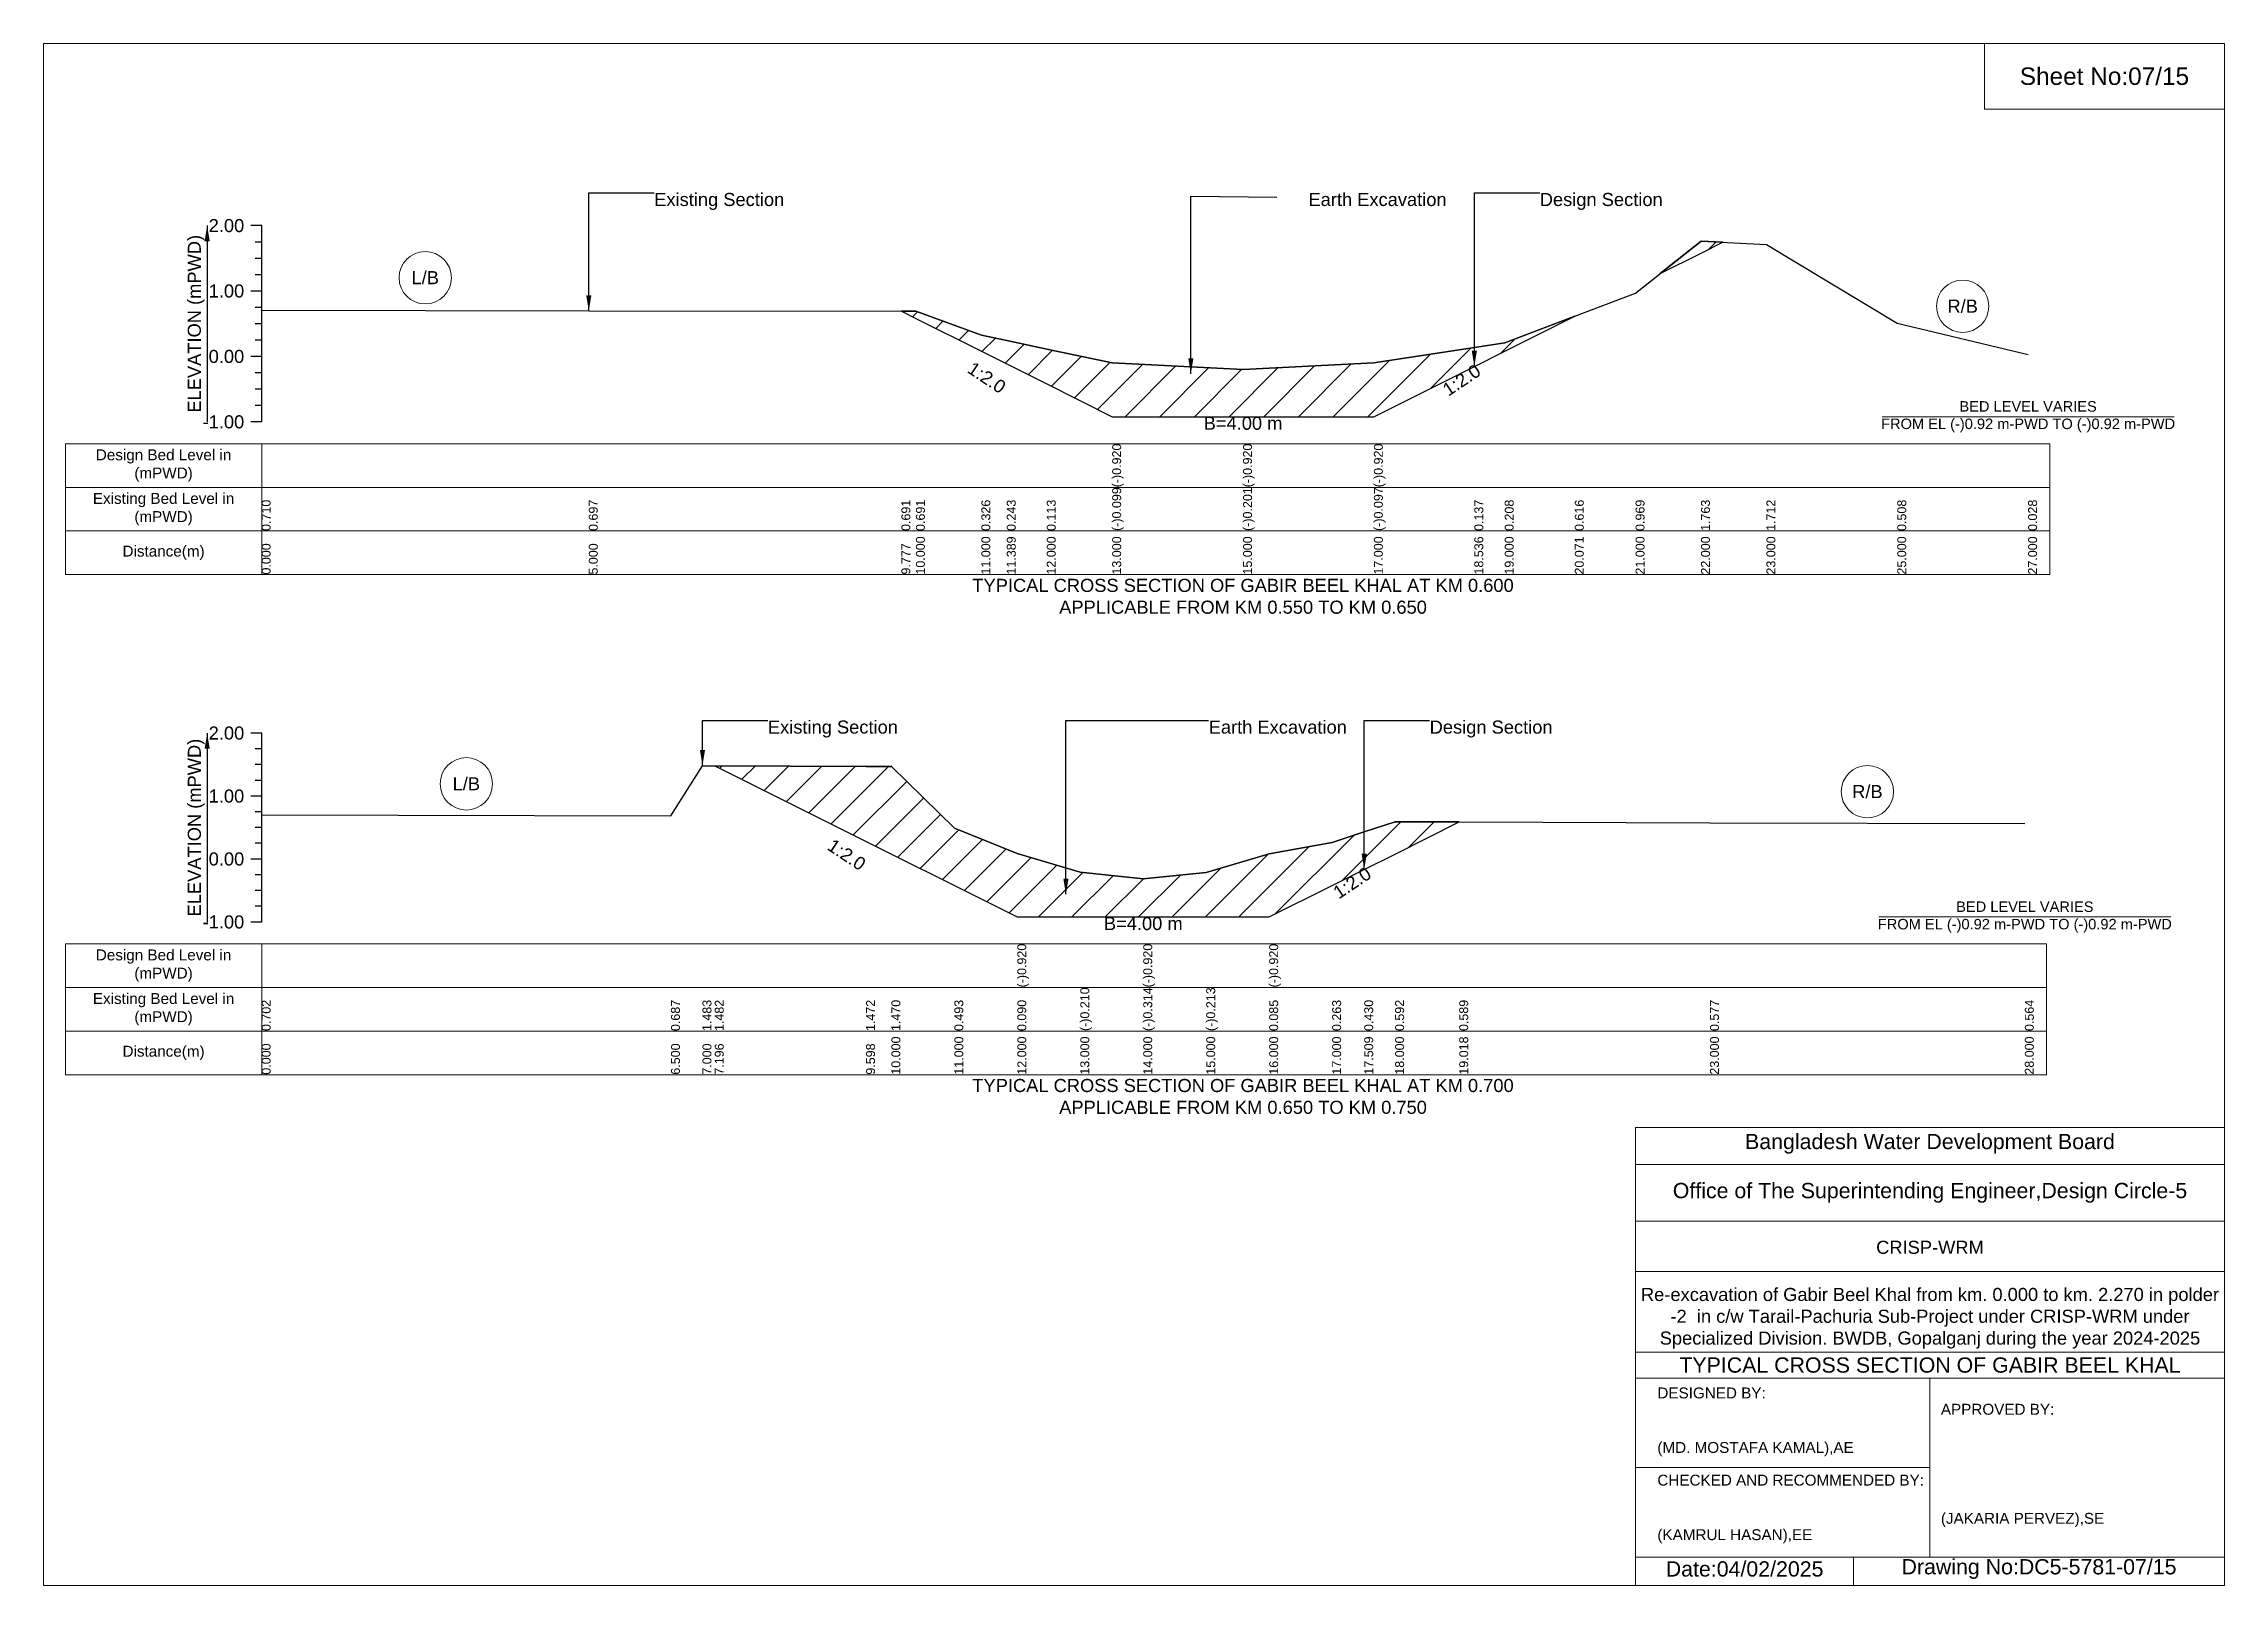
# Model space of a CAD drawing. Header units: inches. Extents: x 91000 to 258000, y -5656 to 6519.
# Drawn here: x 160000 to 168000, y -5656 to 0 of the extents above; entities that cross this region are included whole.
import ezdxf

# ---------------------------------------------------------------- set-up
doc = ezdxf.new("R2010")
doc.units = ezdxf.units.IN
doc.header["$LTSCALE"] = 7
doc.header["$MEASUREMENT"] = 0
for name, color, linetype, lineweight in [('Cross section Data Border', 7, 'Continuous', 9), ('Cross Section Labels', 7, 'Continuous', 9), ('Existing_Bed_Level for Xsection', 7, 'Continuous', 25)]:
    doc.layers.add(name, color=color, linetype=linetype, lineweight=lineweight)
doc.styles.get("Standard").update_dxf_attribs({"font": 'arial.ttf'})
doc.dimstyles.get("Standard").update_dxf_attribs({"dimtxt": 0.18, "dimasz": 0.18, "dimexe": 0.18, "dimexo": 0.0625, "dimgap": 0.09, "dimtad": 0, "dimtih": 1, "dimtoh": 1, "dimdec": 4, "dimzin": 0, "dimdsep": 46, "dimtxsty": 'Standard', "dimcen": 0.09, "dimadec": 0, "dimazin": 0, "dimtfac": 1, "dimtdec": 4, "dimtofl": 0, "dimtmove": 0, "dimatfit": 3, "dimfxl": 1, "dimtolj": 1, "dimtzin": 0, "dimarcsym": 0})

msp = doc.modelspace()

# ---------------------------------------------------------------- texts
at = {"layer": 'Cross section Data Border', "char_height": 40, "width": 640, "attachment_point": 5}
for s, insert in [('Design Bed Level in (mPWD)', (160440, -1547.8)), ('Existing Bed Level in (mPWD)', (160440, -1707.8)), ('Distance(m)', (160440, -1867.8)), ('Design Bed Level in (mPWD)', (160440, -3382.5)), ('Existing Bed Level in (mPWD)', (160440, -3542.5)), ('Distance(m)', (160440, -3702.5))]:
    msp.add_mtext(s, dxfattribs=dict(at, insert=insert))
at = {"layer": 'Cross Section Labels'}
for s, insert, char_height, attachment_point in [('Sheet No:07/15', (167560, -120), 64, 5), ('Existing Section', (162240, -547.8), 48, 1), ('Earth Excavation', (164640, -547.8), 48, 1), ('Design Section', (165488.5, -547.8), 48, 1), ('L/B', (161400, -858.9), 48, 5), ('R/B', (167040, -963.4), 48, 5), ('BED LEVEL VARIES ^JFROM EL (-)0.92 m-PWD TO (-)0.92 m-PWD', (167280, -1368.6), 38.4, 5), ('B=4.00 m', (164400, -1368.6), 48, 2), ('TYPICAL CROSS SECTION OF GABIR BEEL KHAL AT KM 0.600^JAPPLICABLE FROM KM 0.550 TO KM 0.650', (164400, -2027.8), 48, 5), ('Existing Section', (162657, -2483.3), 48, 1), ('Earth Excavation', (164274, -2483.3), 48, 1), ('Design Section', (165084.6, -2483.3), 48, 1), ('L/B', (161550.8, -2715.5), 48, 5), ('R/B', (166690.5, -2744.2), 48, 5), ('BED LEVEL VARIES ^JFROM EL (-)0.92 m-PWD TO (-)0.92 m-PWD', (167268, -3204), 38.4, 5), ('B=4.00 m', (164034, -3204), 48, 2), ('TYPICAL CROSS SECTION OF GABIR BEEL KHAL AT KM 0.700^JAPPLICABLE FROM KM 0.650 TO KM 0.750', (164400, -3862.5), 48, 5), ('Bangladesh Water Development Board', (166920, -4036), 56, 5), ('Office of The Superintending Engineer,Design Circle-5', (166920, -4216), 56, 5)]:
    msp.add_mtext(s, dxfattribs=dict(at, insert=insert, char_height=char_height, attachment_point=attachment_point))
at = {"layer": 'Cross Section Labels', "char_height": 48, "attachment_point": 2}
for insert, rotation in [((163473.3, -1205.2), 326.30993), ((165188.5, -1214.3), 33.69007), ((162959.4, -2955.4), 326.30993), ((164786.8, -3058.6), 33.69007)]:
    msp.add_mtext('1:2.0', dxfattribs=dict(at, insert=insert, rotation=rotation))
at = {"layer": 'Cross Section Labels'}
for s, insert, char_height, width, attachment_point in [('CRISP-WRM', (166920, -4416), 48, 2240, 5), ('Re-excavation of Gabir Beel Khal from km. 0.000 to km. 2.270 in polder -2  in c/w Tarail-Pachuria Sub-Project under CRISP-WRM under Specialized Division. BWDB, Gopalganj during the year 2024-2025', (166920, -4676), 48, 2160, 5), ('TYPICAL CROSS SECTION OF GABIR BEEL KHAL', (166920, -4848), 56, 2240, 5), ('DESIGNED BY:^J^J^J(MD. MOSTAFA KAMAL),AE', (165920, -5056), 40, 1120, 4), ('APPROVED BY:^J^J^J^J^J^J(JAKARIA PERVEZ),SE', (166960, -5216), 40, 1120, 4), ('CHECKED AND RECOMMENDED BY:^J^J^J(KAMRUL HASAN),EE', (165920, -5376), 40, 1120, 4), ('Date:04/02/2025', (166240, -5596), 56, 1120, 5), ('Drawing No:DC5-5781-07/15', (167320, -5596), 56, 1760, 5)]:
    msp.add_mtext(s, dxfattribs=dict(at, insert=insert, char_height=char_height, width=width, attachment_point=attachment_point))
at = {"layer": 'Existing_Bed_Level for Xsection', "rotation": 90}
for s, insert, char_height, attachment_point in [('ELEVATION (mPWD)', (160560, -1027.8), 48, 5), ('(-)0.920', (163920, -1627.8), 32.8, 1), ('(-)0.920', (164400, -1627.8), 32.8, 1), ('(-)0.920', (164880, -1627.8), 32.8, 1), ('0.710', (160800, -1787.8), 32.8, 1), ('0.697', (162000, -1787.8), 32.8, 1), ('0.691', (163146.6, -1787.8), 32.8, 1), ('0.691', (163200, -1787.8), 32.8, 1), ('0.326', (163440, -1787.8), 32.8, 1), ('0.243', (163533.3, -1787.8), 32.8, 1), ('0.113', (163680, -1787.8), 32.8, 1), ('(-)0.099', (163920, -1787.8), 32.8, 1), ('(-)0.201', (164400, -1787.8), 32.8, 1), ('(-)0.097', (164880, -1787.8), 32.8, 1), ('0.137', (165248.5, -1787.8), 32.8, 1), ('0.208', (165360, -1787.8), 32.8, 1), ('0.616', (165617.1, -1787.8), 32.8, 1), ('0.969', (165840, -1787.8), 32.8, 1), ('1.763', (166080, -1787.8), 32.8, 1), ('1.712', (166320, -1787.8), 32.8, 1), ('0.508', (166800, -1787.8), 32.8, 1), ('0.028', (167280, -1787.8), 32.8, 1), ('0.000', (160800, -1947.8), 32.8, 1), ('5.000', (162000, -1947.8), 32.8, 1), ('9.777', (163146.6, -1947.8), 32.8, 1), ('10.000', (163200, -1947.8), 32.8, 1), ('11.000', (163440, -1947.8), 32.8, 1), ('11.389', (163533.3, -1947.8), 32.8, 1), ('12.000', (163680, -1947.8), 32.8, 1), ('13.000', (163920, -1947.8), 32.8, 1), ('15.000', (164400, -1947.8), 32.8, 1), ('17.000', (164880, -1947.8), 32.8, 1), ('18.536', (165248.5, -1947.8), 32.8, 1), ('19.000', (165360, -1947.8), 32.8, 1), ('20.071', (165617.1, -1947.8), 32.8, 1), ('21.000', (165840, -1947.8), 32.8, 1), ('22.000', (166080, -1947.8), 32.8, 1), ('23.000', (166320, -1947.8), 32.8, 1), ('25.000', (166800, -1947.8), 32.8, 1), ('27.000', (167280, -1947.8), 32.8, 1), ('ELEVATION (mPWD)', (160560, -2876), 48, 5), ('(-)0.920', (163572, -3462.5), 32.8, 1), ('(-)0.920', (164034, -3462.5), 32.8, 1), ('(-)0.920', (164496, -3462.5), 32.8, 1), ('0.702', (160800, -3622.5), 32.8, 1), ('0.687', (162301.5, -3622.5), 32.8, 1), ('1.483', (162417, -3622.5), 32.8, 1), ('1.482', (162462.2, -3622.5), 32.8, 1), ('1.472', (163017.1, -3622.5), 32.8, 1), ('1.470', (163110, -3622.5), 32.8, 1), ('0.493', (163341, -3622.5), 32.8, 1), ('0.090', (163572, -3622.5), 32.8, 1), ('(-)0.210', (163803, -3622.5), 32.8, 1), ('(-)0.314', (164034, -3622.5), 32.8, 1), ('(-)0.213', (164265, -3622.5), 32.8, 1), ('0.085', (164496, -3622.5), 32.8, 1), ('0.263', (164727, -3622.5), 32.8, 1), ('0.430', (164844.6, -3622.5), 32.8, 1), ('0.592', (164958, -3622.5), 32.8, 1), ('0.589', (165193.1, -3622.5), 32.8, 1), ('0.577', (166113, -3622.5), 32.8, 1), ('0.564', (167268, -3622.5), 32.8, 1), ('0.000', (160800, -3782.5), 32.8, 1), ('6.500', (162301.5, -3782.5), 32.8, 1), ('7.000', (162417, -3782.5), 32.8, 1), ('7.196', (162462.2, -3782.5), 32.8, 1), ('9.598', (163017.1, -3782.5), 32.8, 1), ('10.000', (163110, -3782.5), 32.8, 1), ('11.000', (163341, -3782.5), 32.8, 1), ('12.000', (163572, -3782.5), 32.8, 1), ('13.000', (163803, -3782.5), 32.8, 1), ('14.000', (164034, -3782.5), 32.8, 1), ('15.000', (164265, -3782.5), 32.8, 1), ('16.000', (164496, -3782.5), 32.8, 1), ('17.000', (164727, -3782.5), 32.8, 1), ('17.509', (164844.6, -3782.5), 32.8, 1), ('18.000', (164958, -3782.5), 32.8, 1), ('19.018', (165193.1, -3782.5), 32.8, 1), ('23.000', (166113, -3782.5), 32.8, 1), ('28.000', (167268, -3782.5), 32.8, 1)]:
    msp.add_mtext(s, dxfattribs=dict(at, insert=insert, char_height=char_height, attachment_point=attachment_point))
at = {"layer": 'Existing_Bed_Level for Xsection', "char_height": 48, "attachment_point": 6}
for s, insert in [('2.00', (160736, -667.8)), ('1.00', (160736, -907.8)), ('0.00', (160736, -1147.8)), ('-1.00', (160736, -1387.8)), ('2.00', (160736, -2529.5)), ('1.00', (160736, -2760.5)), ('0.00', (160736, -2991.5)), ('-1.00', (160736, -3222.5))]:
    msp.add_mtext(s, dxfattribs=dict(at, insert=insert))

# ---------------------------------------------------------------- hatches: boundary and pattern name
at = {"layer": 'Existing_Bed_Level for Xsection'}
h = msp.add_hatch(dxfattribs=at)
h.set_pattern_fill('ANSI31', color=256, scale=720, style=0)
h.paths.add_polyline_path([(165930.6, -843.3), (166080, -768.6), (166159.7, -728.7), (166080, -724.6)])
h = msp.add_hatch(dxfattribs=at)
h.set_pattern_fill('ANSI31', color=256, scale=720, style=0)
h.paths.add_polyline_path([(163146.6, -981.9), (163200, -1008.6), (163440, -1128.6), (163533.3, -1175.2), (163680, -1248.6), (163920, -1368.6), (164400, -1368.6), (164880, -1368.6), (165248.5, -1184.3), (165360, -1128.6), (165617.1, -1000), (165360, -1097.8), (165248.5, -1114.8), (164880, -1171), (164400, -1196), (163920, -1171.5), (163680, -1120.6), (163533.3, -1089.4), (163440, -1069.5), (163200, -981.9)])
h = msp.add_hatch(dxfattribs=at)
h.set_pattern_fill('ANSI31', color=256, scale=693, style=0)
h.paths.add_polyline_path([(162462.2, -2649.1), (163017.1, -2926.5), (163110, -2973), (163341, -3088.5), (163572, -3204), (163803, -3204), (164034, -3204), (164265, -3204), (164496, -3204), (164727, -3088.5), (164844.6, -3029.7), (164958, -2973), (165193.1, -2855.4), (164958, -2854.7), (164844.6, -2892), (164727, -2930.7), (164496, -2971.8), (164265, -3040.7), (164034, -3064), (163803, -3040), (163572, -2970.7), (163341, -2877.6), (163110, -2651.9), (163017.1, -2651.5)])

# ---------------------------------------------------------------- linework, layer by layer
at = {"layer": 'Cross section Data Border'}
for points in [[(160080, -1467.8), (167360, -1467.8), (167360, -1947.8), (160080, -1947.8)], [(160080, -3302.5), (167348, -3302.5), (167348, -3782.5), (160080, -3782.5)]]:
    msp.add_lwpolyline(points, close=True, dxfattribs=at)
for points in [[(160800, -1467.8), (160800, -1947.8)], [(160080, -1627.8), (167360, -1627.8)], [(160080, -1787.8), (167360, -1787.8)], [(160800, -3302.5), (160800, -3782.5)], [(160080, -3462.5), (167348, -3462.5)], [(160080, -3622.5), (167348, -3622.5)]]:
    msp.add_lwpolyline(points, dxfattribs=at)
at = {"layer": 'Cross Section Labels'}
for points in [[(160000, 0), (168000, 0), (168000, -5656), (160000, -5656)], [(167120, 0), (168000, 0), (168000, -240), (167120, -240)]]:
    msp.add_lwpolyline(points, close=True, dxfattribs=at)
for points in [[(166744.2, -1368.6), (167815.8, -1368.6)], [(166732.2, -3204), (167803.8, -3204)], [(165840, -5656), (165840, -3976), (168000, -3976)], [(165840, -4112), (168000, -4112)], [(165840, -4320), (168000, -4320)], [(165840, -4504), (168000, -4504)], [(165840, -4800), (168000, -4800)], [(165840, -4896), (168000, -4896)], [(166920, -4896), (166920, -5552)], [(165840, -5224), (166920, -5224)], [(165840, -5552), (168000, -5552)], [(166640, -5552), (166640, -5656)]]:
    msp.add_lwpolyline(points, dxfattribs=at)
for centre in [(161400, -858.9), (167040, -963.4), (161550.8, -2715.5), (166690.5, -2744.2)]:
    msp.add_circle(centre, 96, dxfattribs=at)
at = {"layer": 'Existing_Bed_Level for Xsection'}
for points in [[(160800, -667.8), (160760, -667.8)], [(160800, -1387.8), (160800, -1147.8), (160800, -907.8), (160800, -667.8)], [(160800, -727.8), (160776, -727.8)], [(160800, -787.8), (160776, -787.8)], [(160800, -977.4), (162000, -980.5), (163146.6, -981.9), (163200, -981.9), (163440, -1069.5), (163533.3, -1089.4), (163680, -1120.6), (163920, -1171.5), (163920, -1171.5), (164400, -1196), (164400, -1196), (164880, -1171), (164880, -1171), (165248.5, -1114.8), (165360, -1097.8), (165617.1, -1000), (165840, -915.2), (166080, -724.6), (166320, -736.9), (166800, -1025.8), (167280, -1141)], [(160800, -847.8), (160776, -847.8)], [(160800, -907.8), (160760, -907.8)], [(160800, -967.8), (160776, -967.8)], [(160800, -1027.8), (160776, -1027.8)], [(160800, -1087.8), (160776, -1087.8)], [(160800, -1147.8), (160760, -1147.8)], [(160800, -1207.8), (160776, -1207.8)], [(160800, -1267.8), (160776, -1267.8)], [(160800, -1327.8), (160776, -1327.8)], [(160800, -1387.8), (160760, -1387.8)], [(160800, -2529.5), (160760, -2529.5)], [(160800, -3222.5), (160800, -2991.5), (160800, -2760.5), (160800, -2529.5)], [(160800, -2587.2), (160776, -2587.2)], [(160800, -2645), (160776, -2645)], [(160800, -2702.7), (160776, -2702.7)], [(160800, -2829.3), (162301.5, -2832.8), (162417, -2648.9), (162462.2, -2649.1), (163017.1, -2651.5), (163110, -2651.9), (163341, -2877.6), (163572, -2970.7), (163572, -2970.7), (163803, -3040), (164034, -3064), (164034, -3064), (164265, -3040.7), (164496, -2971.8), (164496, -2971.8), (164727, -2930.7), (164844.6, -2892), (164958, -2854.7), (165193.1, -2855.4), (166113, -2858.2), (167268, -2861.2)], [(160800, -2760.5), (160760, -2760.5)], [(160800, -2818.2), (160776, -2818.2)], [(160800, -2876), (160776, -2876)], [(160800, -2933.7), (160776, -2933.7)], [(160800, -2991.5), (160760, -2991.5)], [(160800, -3049.2), (160776, -3049.2)], [(160800, -3107), (160776, -3107)], [(160800, -3164.7), (160776, -3164.7)], [(160800, -3222.5), (160760, -3222.5)]]:
    msp.add_lwpolyline(points, dxfattribs=at)
for points in [[(165930.6, -843.3), (166080, -768.6), (166159.7, -728.7), (166080, -724.6)], [(163146.6, -981.9), (163200, -1008.6), (163440, -1128.6), (163533.3, -1175.2), (163680, -1248.6), (163920, -1368.6), (163920, -1368.6), (164400, -1368.6), (164400, -1368.6), (164880, -1368.6), (164880, -1368.6), (165248.5, -1184.3), (165360, -1128.6), (165617.1, -1000), (165360, -1097.8), (165248.5, -1114.8), (164880, -1171), (164880, -1171), (164400, -1196), (164400, -1196), (163920, -1171.5), (163920, -1171.5), (163680, -1120.6), (163533.3, -1089.4), (163440, -1069.5), (163200, -981.9)], [(162462.2, -2649.1), (162462.2, -2649.1), (163017.1, -2926.5), (163110, -2973), (163341, -3088.5), (163572, -3204), (163572, -3204), (163803, -3204), (164034, -3204), (164034, -3204), (164265, -3204), (164496, -3204), (164496, -3204), (164727, -3088.5), (164844.6, -3029.7), (164958, -2973), (165193.1, -2855.4), (165193.1, -2855.4), (165193.1, -2855.4), (164958, -2854.7), (164844.6, -2892), (164727, -2930.7), (164496, -2971.8), (164496, -2971.8), (164265, -3040.7), (164034, -3064), (164034, -3064), (163803, -3040), (163572, -2970.7), (163572, -2970.7), (163341, -2877.6), (163110, -2651.9), (163017.1, -2651.5), (162462.2, -2649.1)]]:
    msp.add_lwpolyline(points, close=True, dxfattribs=at)

msp.set_redraw_order([(e.dxf.handle, doc.entitydb.next_handle()) for e in msp.query("TEXT MTEXT ATTDEF DIMENSION ARC_DIMENSION")])  # texts and dimensions are drawn at this point

# ---------------------------------------------------------------- leaders
at = {"layer": 'Cross Section Labels', "annotation_type": 0, "has_hookline": 1}
for points, hookline_direction, text_width in [([(162000, -980.5), (162000, -547.8), (162239.9, -547.8)], 0, 467.2), ([(164208.5, -1211.7), (164208.5, -559.8), (164524.5, -563.1)], 1, 497), ([(165248.5, -1184.3), (165248.5, -547.8), (165488.4, -547.8)], 0, 441.2), ([(162417, -2648.9), (162417, -2483.3), (162656.9, -2483.3)], 0, 467.2), ([(163750.3, -3120.7), (163750.3, -2483.3), (164273.9, -2483.3)], 0, 497), ([(164844.6, -3029.7), (164844.6, -2483.3), (165084.5, -2483.3)], 0, 441.2)]:
    msp.add_leader(points, dimstyle='Standard', override={"dimasz": 57.6}, dxfattribs=dict(at, hookline_direction=hookline_direction, text_width=text_width))
at = {"layer": 'Existing_Bed_Level for Xsection'}
for points in [[(160600, -667.8), (160600, -1387.8)], [(160600, -2529.5), (160600, -3222.5)]]:
    msp.add_leader(points, dimstyle='Standard', override={"dimasz": 57.6}, dxfattribs=at)

doc.saveas('drawing.dxf')
